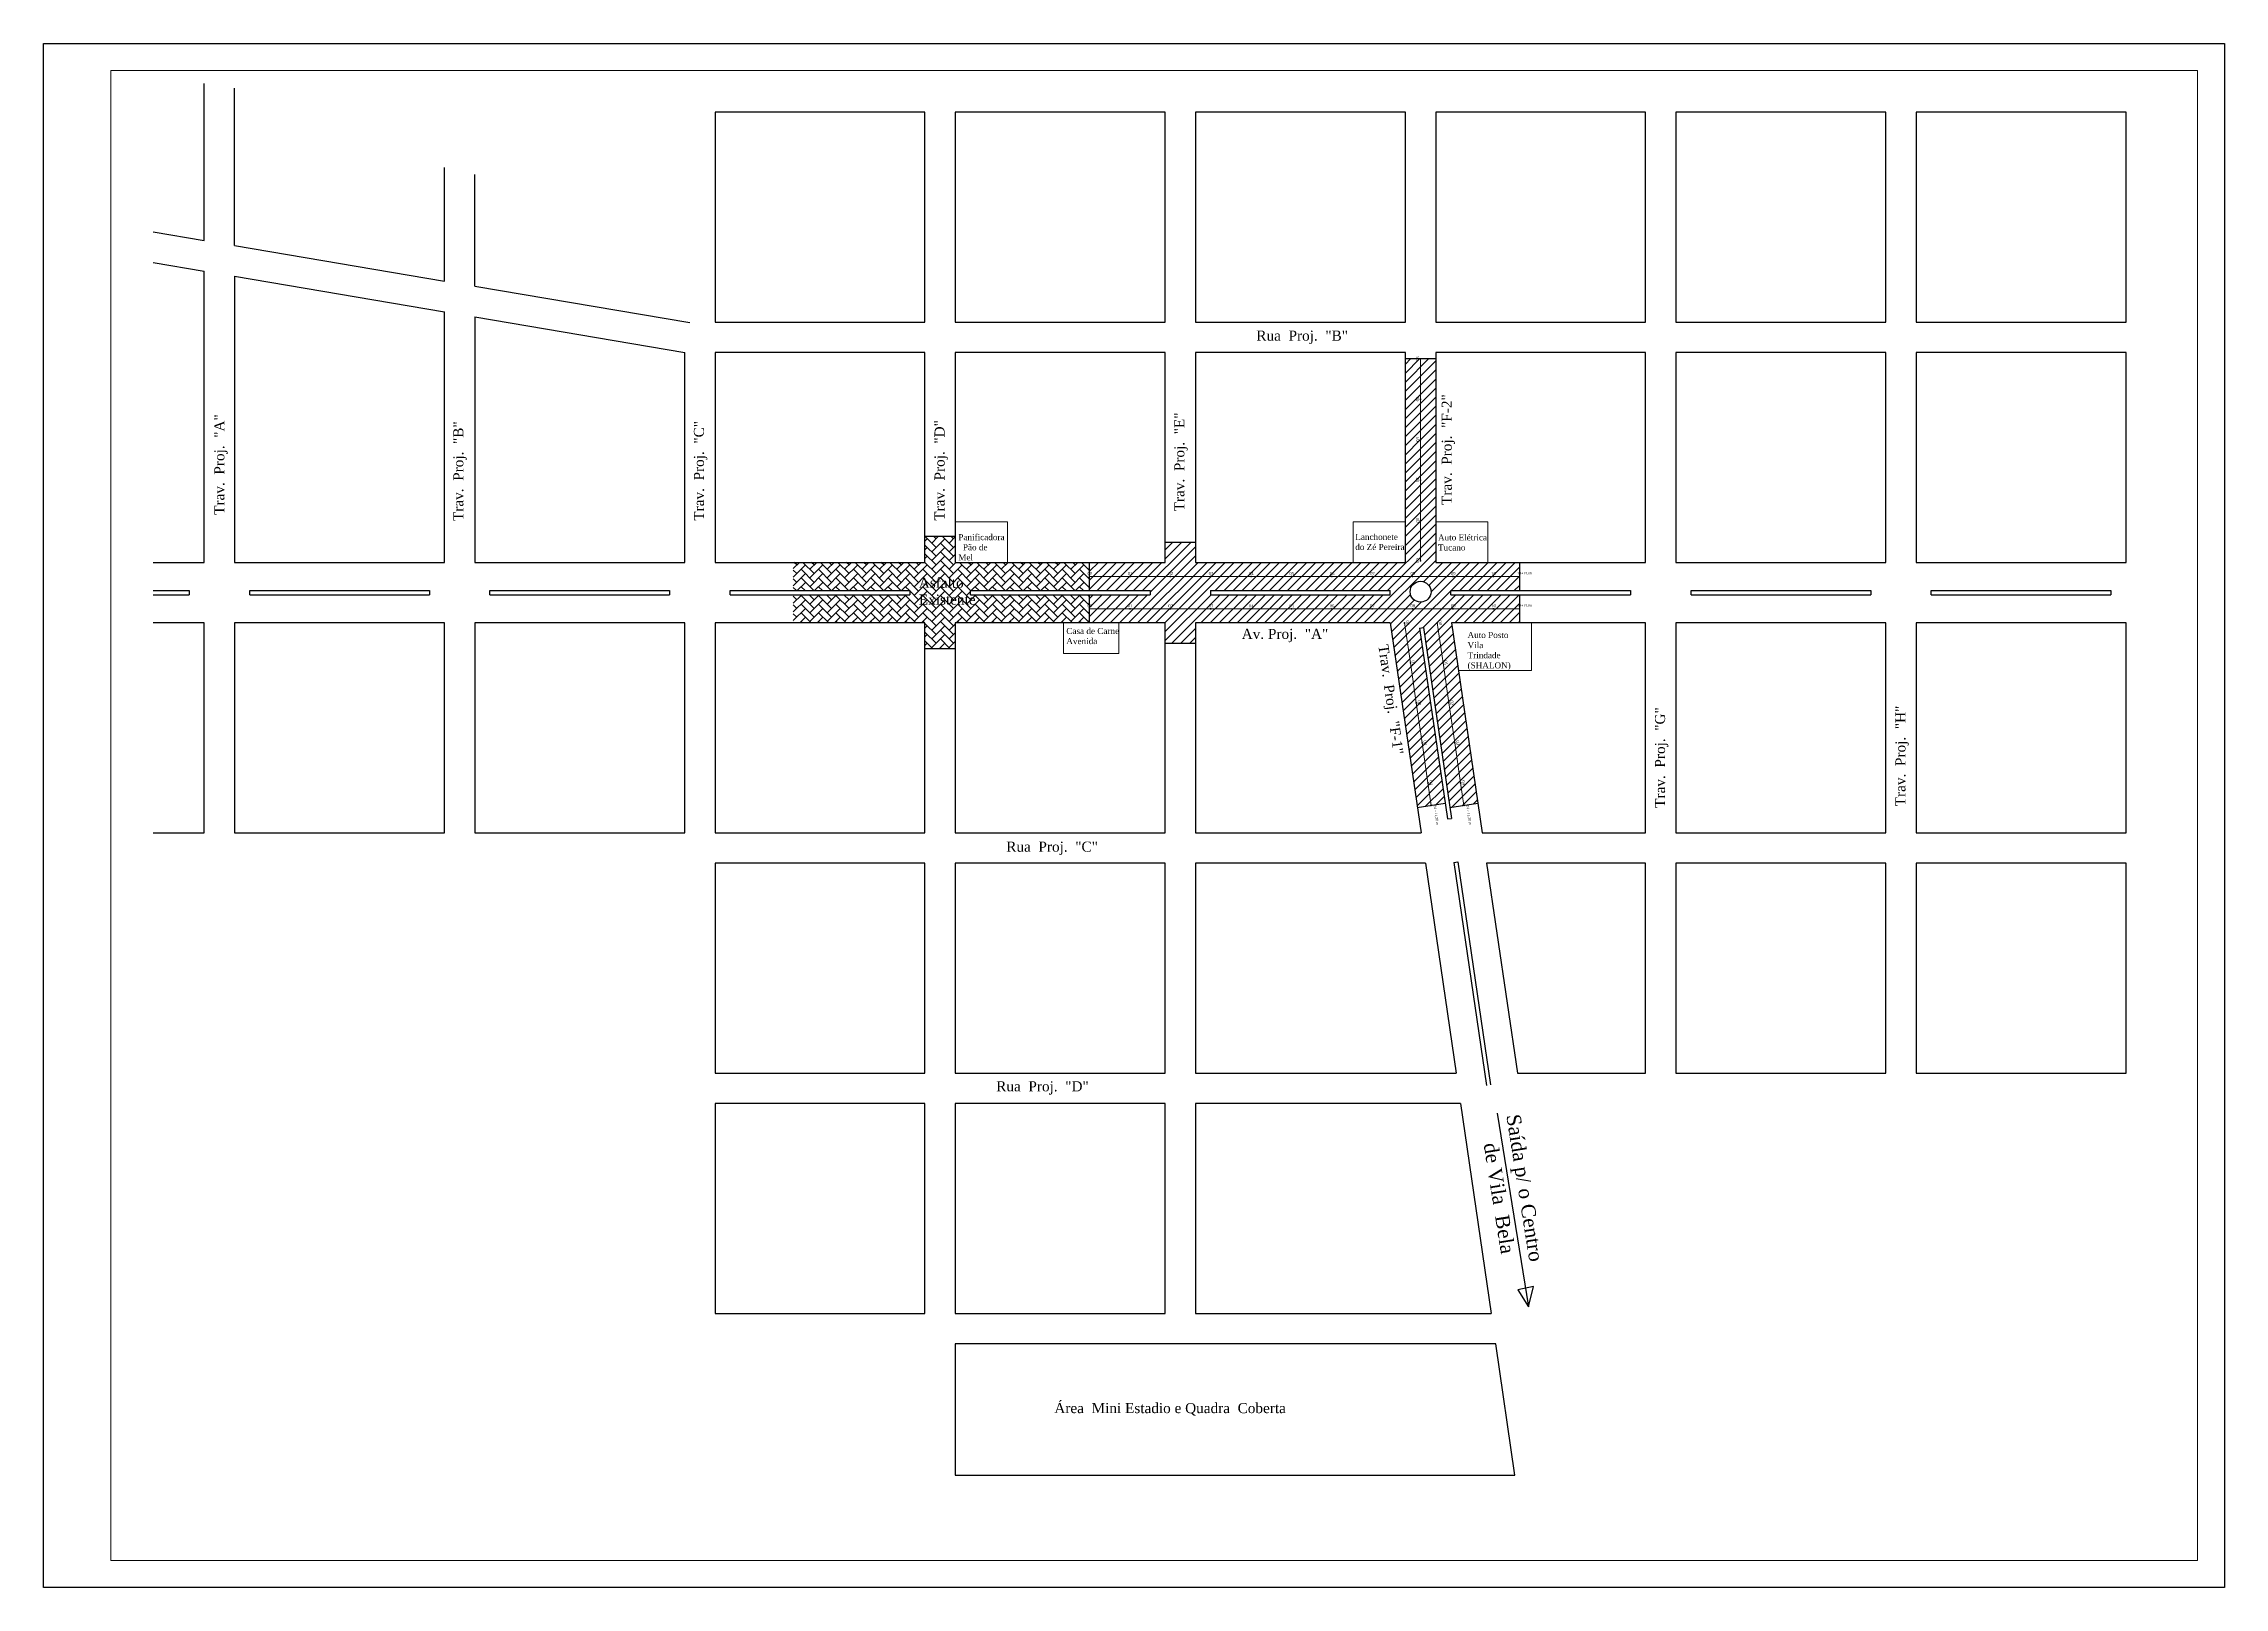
# Model space of a CAD drawing. Header units: millimetres. Extents: x 2755 to 4482, y 876 to 1558.
# Drawn here: x 3672 to 4482, y 962 to 1535 of the extents above; entities that cross this region are included whole.
import ezdxf

# ---------------------------------------------------------------- set-up
doc = ezdxf.new("R2010")
doc.units = ezdxf.units.MM
for name, color, linetype, lineweight in [('Canteiro', 30, 'Continuous', 9), ('linha', 2, 'Continuous', 5), ('objetos', 6, 'Continuous', 15), ('PV BL', 6, 'Continuous', 15), ('rua', 5, 'Continuous', 25)]:
    doc.layers.add(name, color=color, linetype=linetype, lineweight=lineweight)
doc.layers.add('Linha de Cota', color=8, linetype='Continuous')
doc.layers.add('texto', color=3, linetype='Continuous')

msp = doc.modelspace()

# ---------------------------------------------------------------- hatches: boundary and pattern name
at = {"layer": 'Linha de Cota'}
h = msp.add_hatch(dxfattribs=at)
h.set_pattern_fill('ANSI31', color=256, scale=0.75, style=0)
h.paths.add_polyline_path([(4183.4491, 1373.1408, -0.41421356), (4183.2991, 1373.2908, -0.41421356), (4183.4491, 1373.4408), (4183.4491, 1388.1408, -0.41421356), (4183.2991, 1388.2908, -0.41421356), (4183.4491, 1388.4408), (4183.4491, 1403.1408, -0.41421356), (4183.2991, 1403.2908, -0.41421356), (4183.4491, 1403.4408), (4183.4491, 1418.1408, -0.41421356), (4183.2991, 1418.2908), (4177.8241, 1418.2908), (4177.8241, 1342.7205), (4099.8241, 1342.7205), (4099.8241, 1350.2205), (4088.5741, 1350.2205), (4088.5741, 1342.7205), (4060.4755, 1342.7205), (4060.4755, 1337.6205, -0.41421356), (4060.6255, 1337.4705), (4075.3255, 1337.4705, -1), (4075.6255, 1337.4705), (4090.3255, 1337.4705, -1), (4090.6255, 1337.4705), (4105.3255, 1337.4705, -1), (4105.6255, 1337.4705), (4120.3255, 1337.4705, -1), (4120.6255, 1337.4705), (4135.3255, 1337.4705, -1), (4135.6255, 1337.4705), (4150.3255, 1337.4705, -1), (4150.6255, 1337.4705), (4165.3255, 1337.4705, -1), (4165.6255, 1337.4705), (4180.3255, 1337.4705, -1), (4180.6255, 1337.4705), (4195.3255, 1337.4705, -1), (4195.6255, 1337.4705), (4210.3255, 1337.4705, -1), (4210.6255, 1337.4705), (4220.0755, 1337.4705, -0.41421356), (4220.2255, 1337.6205), (4220.2255, 1342.7205), (4189.0741, 1342.7205), (4189.0741, 1418.2908), (4183.5991, 1418.2908, -0.41421356), (4183.4491, 1418.1408), (4183.4491, 1403.4408, -0.41421356), (4183.5991, 1403.2908, -0.41421356), (4183.4491, 1403.1408), (4183.4491, 1388.4408, -0.41421356), (4183.5991, 1388.2908, -0.41421356), (4183.4491, 1388.1408), (4183.4491, 1373.4408, -0.41421356), (4183.5991, 1373.2908, -0.41421356), (4183.4491, 1373.1408), (4183.4491, 1358.4408, -0.41421356), (4183.5991, 1358.2908, -0.41421356), (4183.4491, 1358.1408), (4183.4491, 1343.4408, -0.41421356), (4183.5991, 1343.2908, -1), (4183.2991, 1343.2908, -0.41421356), (4183.4491, 1343.4408), (4183.4491, 1358.1408, -0.41421356), (4183.2991, 1358.2908, -0.41421356), (4183.4491, 1358.4408)])
h.paths.add_polyline_path([(4220.2255, 1337.3205, -0.41421356), (4220.0755, 1337.4705), (4210.6255, 1337.4705, -1), (4210.3255, 1337.4705), (4195.6255, 1337.4705, -1), (4195.3255, 1337.4705), (4180.6255, 1337.4705, -1), (4180.3255, 1337.4705), (4165.6255, 1337.4705, -1), (4165.3255, 1337.4705), (4150.6255, 1337.4705, -1), (4150.3255, 1337.4705), (4135.6255, 1337.4705, -1), (4135.3255, 1337.4705), (4120.6255, 1337.4705, -1), (4120.3255, 1337.4705), (4105.6255, 1337.4705, -1), (4105.3255, 1337.4705), (4090.6255, 1337.4705, -1), (4090.3255, 1337.4705), (4075.6255, 1337.4705, -1), (4075.3255, 1337.4705), (4060.6255, 1337.4705, -0.41421356), (4060.4755, 1337.3205), (4060.4755, 1332.2205), (4082.9491, 1332.2205), (4082.9491, 1330.7205), (4060.4755, 1330.7205), (4060.4755, 1325.6205, -0.41421356), (4060.6255, 1325.4705), (4075.3255, 1325.4705, -1), (4075.6255, 1325.4705), (4090.3255, 1325.4705, -1), (4090.6255, 1325.4705), (4105.3255, 1325.4705, -1), (4105.6255, 1325.4705), (4120.3255, 1325.4705, -1), (4120.6255, 1325.4705), (4135.3255, 1325.4705, -1), (4135.6255, 1325.4705), (4150.3255, 1325.4705, -1), (4150.6255, 1325.4705), (4165.3255, 1325.4705, -1), (4165.6255, 1325.4705), (4180.3255, 1325.4705, -1), (4180.6255, 1325.4705), (4195.3255, 1325.4705, -1), (4195.6255, 1325.4705), (4210.3255, 1325.4705, -1), (4210.6255, 1325.4705), (4220.0755, 1325.4705, -0.41421356), (4220.2255, 1325.6205), (4220.2255, 1330.7205), (4194.6991, 1330.7205), (4194.6991, 1332.2205), (4220.2255, 1332.2205)])
h.paths.add_polyline_path([(4172.1991, 1332.2205), (4172.1991, 1330.7205), (4105.4491, 1330.7205), (4105.4491, 1332.2205)], flags=17)
h.paths.add_polyline_path([(4187.3246, 1331.8266, -1), (4179.5736, 1331.8266, -1)], flags=16)
h.paths.add_polyline_path([(4220.2255, 1325.3205, -0.41421356), (4220.0755, 1325.4705), (4210.6255, 1325.4705, -1), (4210.3255, 1325.4705), (4195.6255, 1325.4705, -1), (4195.3255, 1325.4705), (4180.6255, 1325.4705, -1), (4180.3255, 1325.4705), (4165.6255, 1325.4705, -1), (4165.3255, 1325.4705), (4150.6255, 1325.4705, -1), (4150.3255, 1325.4705), (4135.6255, 1325.4705, -1), (4135.3255, 1325.4705), (4120.6255, 1325.4705, -1), (4120.3255, 1325.4705), (4105.6255, 1325.4705, -1), (4105.3255, 1325.4705), (4090.6255, 1325.4705, -1), (4090.3255, 1325.4705), (4075.6255, 1325.4705, -1), (4075.3255, 1325.4705), (4060.6255, 1325.4705, -0.41421356), (4060.4755, 1325.3205), (4060.4755, 1320.2205), (4088.5741, 1320.2205), (4088.5741, 1312.7205), (4099.8241, 1312.7205), (4099.8241, 1320.2205), (4172.1991, 1320.2205), (4182.2262, 1251.707), (4187.2724, 1252.4455, -0.41421356), (4187.3991, 1252.6157), (4186.2153, 1260.7045, -0.45744652), (4186.0436, 1260.8529, -0.37226305), (4186.1719, 1261.0013), (4184.0432, 1275.5464, -0.45744652), (4183.8714, 1275.6948, -0.37226305), (4183.9997, 1275.8432), (4181.871, 1290.3883, -0.45744652), (4181.6993, 1290.5367, -0.37226305), (4181.8276, 1290.6851), (4179.6989, 1305.2302, -0.45744652), (4179.5272, 1305.3786, -0.37226305), (4179.6554, 1305.527), (4177.5267, 1320.0721, -0.45744652), (4177.355, 1320.2205, -1), (4177.655, 1320.2205, -0.37226305), (4177.5267, 1320.0721), (4179.6554, 1305.527, -0.45744652), (4179.8272, 1305.3786, -0.37226305), (4179.6989, 1305.2302), (4181.8276, 1290.6851, -0.45744652), (4181.9993, 1290.5367, -0.37226305), (4181.871, 1290.3883), (4183.9997, 1275.8432, -0.45744652), (4184.1714, 1275.6948, -0.37226305), (4184.0432, 1275.5464), (4186.1719, 1261.0013, -0.45744652), (4186.3436, 1260.8529, -0.37226305), (4186.2153, 1260.7045), (4187.3991, 1252.6157, -0.41421356), (4187.5693, 1252.489), (4192.6155, 1253.2275), (4183.0977, 1318.2608), (4184.5819, 1318.4781), (4194.354, 1251.707), (4199.4003, 1252.4455, -0.41421356), (4199.527, 1252.6157), (4198.3431, 1260.7045, -0.45744652), (4198.1714, 1260.8529, -0.37226305), (4198.2997, 1261.0013), (4196.171, 1275.5464, -0.45744652), (4195.9993, 1275.6948, -0.37226305), (4196.1276, 1275.8432), (4193.9989, 1290.3883, -0.45744652), (4193.8271, 1290.5367, -0.37226305), (4193.9554, 1290.6851), (4191.8267, 1305.2302, -0.45744652), (4191.655, 1305.3786, -0.37226305), (4191.7833, 1305.527), (4189.6546, 1320.0721, -0.45744652), (4189.4829, 1320.2205, -1), (4189.7829, 1320.2205, -0.37226305), (4189.6546, 1320.0721), (4191.7833, 1305.527, -0.45744652), (4191.955, 1305.3786, -0.37226305), (4191.8267, 1305.2302), (4193.9554, 1290.6851, -0.45744652), (4194.1271, 1290.5367, -0.37226305), (4193.9989, 1290.3883), (4196.1276, 1275.8432, -0.45744652), (4196.2993, 1275.6948, -0.37226305), (4196.171, 1275.5464), (4198.2997, 1261.0013, -0.45744652), (4198.4714, 1260.8529, -0.37226305), (4198.3431, 1260.7045), (4199.527, 1252.6157, -0.41421356), (4199.6971, 1252.489), (4204.7433, 1253.2275), (4194.9388, 1320.2205), (4220.2255, 1320.2205)])
h.paths.add_polyline_path([(4181.5017, 1417.2434), (4181.5017, 1419.2975), (4183.2087, 1419.2975), (4183.2087, 1417.2434)], flags=9)
h.paths.add_polyline_path([(4181.5017, 1342.2434), (4181.5017, 1344.3478), (4183.2087, 1344.3478), (4183.2087, 1342.2434)], flags=24)
h.paths.add_polyline_path([(4181.5017, 1357.2434), (4181.5017, 1359.2043), (4183.2087, 1359.2043), (4183.2087, 1357.2434)], flags=25)
h.paths.add_polyline_path([(4181.5017, 1387.2434), (4181.5017, 1389.2692), (4183.2087, 1389.2692), (4183.2087, 1387.2434)], flags=25)
h.paths.add_polyline_path([(4181.5017, 1372.2434), (4181.5017, 1374.3381), (4183.2087, 1374.3381), (4183.2087, 1372.2434)], flags=25)
h.paths.add_polyline_path([(4181.5017, 1402.2434), (4181.5017, 1404.3495), (4183.2087, 1404.3495), (4183.2087, 1402.2434)], flags=25)
h.paths.add_polyline_path([(4219.2344, 1339.3616), (4224.5497, 1339.3616), (4224.5497, 1337.7903), (4219.2344, 1337.7903)], flags=9)
h.paths.add_polyline_path([(4209.4281, 1339.4178), (4211.3979, 1339.4178), (4211.3979, 1337.7109), (4209.4281, 1337.7109)], flags=24)
h.paths.add_polyline_path([(4194.4281, 1339.4178), (4196.5204, 1339.4178), (4196.5204, 1337.7076), (4194.4281, 1337.7076)], flags=24)
h.paths.add_polyline_path([(4179.4281, 1339.4178), (4181.496, 1339.4178), (4181.496, 1337.7109), (4179.4281, 1337.7109)], flags=24)
h.paths.add_polyline_path([(4149.4281, 1339.4178), (4151.5277, 1339.4178), (4151.5277, 1337.7109), (4149.4281, 1337.7109)], flags=24)
h.paths.add_polyline_path([(4164.4281, 1339.4178), (4166.5179, 1339.4178), (4166.5179, 1337.7076), (4164.4281, 1337.7076)], flags=24)
h.paths.add_polyline_path([(4134.4281, 1339.4178), (4136.4822, 1339.4178), (4136.4822, 1337.7109), (4134.4281, 1337.7109)], flags=24)
h.paths.add_polyline_path([(4119.4281, 1339.4178), (4121.5342, 1339.4178), (4121.5342, 1337.7109), (4119.4281, 1337.7109)], flags=24)
h.paths.add_polyline_path([(4104.4281, 1339.4178), (4106.4539, 1339.4178), (4106.4539, 1337.7109), (4104.4281, 1337.7109)], flags=24)
h.paths.add_polyline_path([(4089.4281, 1339.4178), (4091.5228, 1339.4178), (4091.5228, 1337.7109), (4089.4281, 1337.7109)], flags=24)
h.paths.add_polyline_path([(4074.4281, 1339.4178), (4076.389, 1339.4178), (4076.389, 1337.7109), (4074.4281, 1337.7109)], flags=24)
h.paths.add_polyline_path([(4059.4281, 1339.4178), (4061.5325, 1339.4178), (4061.5325, 1337.7109), (4059.4281, 1337.7109)], flags=9)
h.paths.add_polyline_path([(4209.4281, 1327.4178), (4211.3979, 1327.4178), (4211.3979, 1325.7109), (4209.4281, 1325.7109)], flags=24)
h.paths.add_polyline_path([(4219.2344, 1327.3616), (4224.5497, 1327.3616), (4224.5497, 1325.7903), (4219.2344, 1325.7903)], flags=9)
h.paths.add_polyline_path([(4194.4281, 1327.4178), (4196.5204, 1327.4178), (4196.5204, 1325.7076), (4194.4281, 1325.7076)], flags=24)
h.paths.add_polyline_path([(4179.4281, 1327.4178), (4181.496, 1327.4178), (4181.496, 1325.7109), (4179.4281, 1325.7109)], flags=24)
h.paths.add_polyline_path([(4164.4281, 1327.4178), (4166.5179, 1327.4178), (4166.5179, 1325.7076), (4164.4281, 1325.7076)], flags=24)
h.paths.add_polyline_path([(4134.4281, 1327.4178), (4136.4822, 1327.4178), (4136.4822, 1325.7109), (4134.4281, 1325.7109)], flags=24)
h.paths.add_polyline_path([(4149.4281, 1327.4178), (4151.5277, 1327.4178), (4151.5277, 1325.7109), (4149.4281, 1325.7109)], flags=24)
h.paths.add_polyline_path([(4119.4281, 1327.4178), (4121.5342, 1327.4178), (4121.5342, 1325.7109), (4119.4281, 1325.7109)], flags=24)
h.paths.add_polyline_path([(4104.4281, 1327.4178), (4106.4539, 1327.4178), (4106.4539, 1325.7109), (4104.4281, 1325.7109)], flags=24)
h.paths.add_polyline_path([(4089.4281, 1327.4178), (4091.5228, 1327.4178), (4091.5228, 1325.7109), (4089.4281, 1325.7109)], flags=24)
h.paths.add_polyline_path([(4074.4281, 1327.4178), (4076.389, 1327.4178), (4076.389, 1325.7109), (4074.4281, 1325.7109)], flags=24)
h.paths.add_polyline_path([(4059.4281, 1327.4178), (4061.5325, 1327.4178), (4061.5325, 1325.7109), (4059.4281, 1325.7109)], flags=9)
h = msp.add_hatch(dxfattribs=at)
h.set_pattern_fill('AR-HBONE', color=256, scale=0.0225, style=0)
h.set_pattern_definition([(45, (3626.7923, 118.1193), (3e-16, 3.2328922), [6.858, -2.286]), (135, (3628.4088, 119.7357), (3e-16, 3.2328922), [6.858, -2.286])])
h.paths.add_polyline_path([(4060.4755, 1337.3205, -0.41421356), (4060.3255, 1337.4705, -0.41421356), (4060.4755, 1337.6205), (4060.4755, 1342.7205), (4010.5741, 1342.7205), (4010.5741, 1352.3102), (3999.3241, 1352.3102), (3999.3241, 1342.7205), (3950.4074, 1342.7205), (3950.4074, 1332.2205), (3993.6991, 1332.2205), (3993.6991, 1330.7205), (3950.4074, 1330.7205), (3950.4074, 1320.2205), (3999.3241, 1320.2205), (3999.3241, 1310.6307), (4010.5741, 1310.6307), (4010.5741, 1320.2205), (4060.4755, 1320.2205), (4060.4755, 1325.3205, -0.41421356), (4060.3255, 1325.4705, -0.41421356), (4060.4755, 1325.6205), (4060.4755, 1330.7205), (4016.1991, 1330.7205), (4016.1991, 1332.2205), (4060.4755, 1332.2205)])
h.paths.add_polyline_path([(4059.4281, 1327.4178), (4061.5325, 1327.4178), (4061.5325, 1325.7109), (4059.4281, 1325.7109)], flags=9)
h.paths.add_polyline_path([(4059.4281, 1339.4178), (4061.5325, 1339.4178), (4061.5325, 1337.7109), (4059.4281, 1337.7109)], flags=9)
h.paths.add_polyline_path([(3996.0995, 1337.982), (4018.3088, 1337.982), (4018.3088, 1325.8421), (3996.0995, 1325.8421)], flags=24)

# ---------------------------------------------------------------- linework, layer by layer
at = {"layer": 'Canteiro'}
for p, q in [((4029.9491, 1357.7205), (4010.5741, 1357.7205)), ((4029.9491, 1357.7205), (4029.9491, 1342.7205)), ((4158.4491, 1357.7205), (4177.8241, 1357.7205)), ((4158.4491, 1357.7205), (4158.4491, 1342.7205)), ((4208.4491, 1357.7205), (4189.0741, 1357.7205)), ((4208.4491, 1357.7205), (4208.4491, 1342.7205)), ((4050.7311, 1320.2205), (4050.7311, 1308.8255)), ((4071.3169, 1308.8255), (4071.3169, 1320.2205)), ((4224.6156, 1302.5821), (4224.6156, 1320.2205)), ((4050.7311, 1308.8255), (4071.3169, 1308.8255)), ((4197.5202, 1302.5821), (4224.6156, 1302.5821))]:
    msp.add_line(p, q, dxfattribs=at)
at = {"layer": 'linha'}
for p, q in [((4183.4491, 1403.2908), (4183.4491, 1418.2908)), ((4183.4491, 1388.2908), (4183.4491, 1403.2908)), ((4183.4491, 1373.2908), (4183.4491, 1388.2908)), ((4183.4491, 1358.2908), (4183.4491, 1373.2908)), ((4183.4491, 1343.2908), (4183.4491, 1358.2908)), ((4060.4755, 1337.4705), (4075.4755, 1337.4705)), ((4075.4755, 1337.4705), (4090.4755, 1337.4705)), ((4090.4755, 1337.4705), (4105.4755, 1337.4705)), ((4105.4755, 1337.4705), (4120.4755, 1337.4705)), ((4120.4755, 1337.4705), (4135.4755, 1337.4705)), ((4135.4755, 1337.4705), (4150.4755, 1337.4705)), ((4150.4755, 1337.4705), (4165.4755, 1337.4705)), ((4165.4755, 1337.4705), (4180.4755, 1337.4705)), ((4180.4755, 1337.4705), (4195.4755, 1337.4705)), ((4195.4755, 1337.4705), (4210.4755, 1337.4705)), ((4210.4755, 1337.4705), (4220.2255, 1337.4705)), ((4060.4755, 1325.4705), (4075.4755, 1325.4705)), ((4075.4755, 1325.4705), (4090.4755, 1325.4705)), ((4090.4755, 1325.4705), (4105.4755, 1325.4705)), ((4105.4755, 1325.4705), (4120.4755, 1325.4705)), ((4120.4755, 1325.4705), (4135.4755, 1325.4705)), ((4135.4755, 1325.4705), (4150.4755, 1325.4705)), ((4150.4755, 1325.4705), (4165.4755, 1325.4705)), ((4165.4755, 1325.4705), (4180.4755, 1325.4705)), ((4180.4755, 1325.4705), (4195.4755, 1325.4705)), ((4195.4755, 1325.4705), (4210.4755, 1325.4705)), ((4210.4755, 1325.4705), (4220.2255, 1325.4705)), ((4177.505, 1320.2205), (4179.6772, 1305.3786)), ((4189.6329, 1320.2205), (4191.805, 1305.3786)), ((4179.6772, 1305.3786), (4181.8493, 1290.5367)), ((4191.805, 1305.3786), (4193.9771, 1290.5367)), ((4181.8493, 1290.5367), (4184.0214, 1275.6948)), ((4193.9771, 1290.5367), (4196.1493, 1275.6948)), ((4184.0214, 1275.6948), (4186.1936, 1260.8529)), ((4196.1493, 1275.6948), (4198.3214, 1260.8529)), ((4186.1936, 1260.8529), (4187.4208, 1252.4672)), ((4198.3214, 1260.8529), (4199.5487, 1252.4672))]:
    msp.add_line(p, q, dxfattribs=at)
at = {"layer": 'Linha de Cota'}
for p, q in [((4189.0741, 1418.2908), (4177.8241, 1418.2908)), ((4010.5741, 1352.3102), (3999.3241, 1352.3102)), ((4088.5741, 1350.2205), (4099.8241, 1350.2205)), ((4060.4755, 1332.2205), (4060.4755, 1342.7205)), ((4220.2255, 1342.7205), (4220.2255, 1332.2205)), ((4060.4755, 1320.2205), (4060.4755, 1330.7205)), ((4220.2255, 1330.7205), (4220.2255, 1320.2205)), ((4088.5741, 1312.7205), (4099.8241, 1312.7205)), ((4010.5741, 1310.6307), (3999.3241, 1310.6307)), ((4182.2262, 1251.707), (4192.6155, 1253.2275)), ((4194.354, 1251.707), (4204.7433, 1253.2275))]:
    msp.add_line(p, q, dxfattribs=at)
at = {"layer": 'objetos'}
for centre in [(4183.4491, 1418.2908), (4183.4491, 1403.2908), (4183.4491, 1388.2908), (4183.4491, 1373.2908), (4183.4491, 1358.2908), (4060.4755, 1337.4705), (4075.4755, 1337.4705), (4090.4755, 1337.4705), (4105.4755, 1337.4705), (4120.4755, 1337.4705), (4135.4755, 1337.4705), (4150.4755, 1337.4705), (4165.4755, 1337.4705), (4180.4755, 1337.4705), (4183.4491, 1343.2908), (4195.4755, 1337.4705), (4210.4755, 1337.4705), (4220.2255, 1337.4705), (4060.4755, 1325.4705), (4075.4755, 1325.4705), (4090.4755, 1325.4705), (4105.4755, 1325.4705), (4120.4755, 1325.4705), (4135.4755, 1325.4705), (4150.4755, 1325.4705), (4165.4755, 1325.4705), (4180.4755, 1325.4705), (4195.4755, 1325.4705), (4210.4755, 1325.4705), (4220.2255, 1325.4705), (4177.505, 1320.2205), (4189.6329, 1320.2205), (4179.6772, 1305.3786), (4191.805, 1305.3786), (4181.8493, 1290.5367), (4193.9771, 1290.5367), (4184.0214, 1275.6948), (4196.1493, 1275.6948), (4186.1936, 1260.8529), (4198.3214, 1260.8529), (4187.4208, 1252.4672), (4199.5487, 1252.4672)]:
    msp.add_circle(centre, 0.15, dxfattribs=at)
at = {"layer": 'PV BL'}
msp.add_lwpolyline([(3696.8767, 1525.3941), (4472.0852, 1525.3941), (4472.0852, 972.0226), (3696.8767, 972.0226)], close=True, dxfattribs=at)
at = {"layer": 'rua'}
for p, q in [((3731.5741, 1462.3102), (3731.5741, 1520.5609)), ((3742.8241, 1460.4081), (3742.8241, 1518.8748)), ((3820.8241, 1447.2202), (3820.8241, 1489.3689)), ((3832.0741, 1445.3181), (3832.0741, 1486.8398)), ((3712.6239, 1465.5143), (3731.5741, 1462.3102)), ((3742.8241, 1460.4081), (3820.8241, 1447.2202)), ((3712.6239, 1454.1046), (3731.5741, 1450.9006)), ((3731.5741, 1342.7205), (3731.5741, 1450.9006)), ((3742.8241, 1448.9985), (3742.8241, 1342.7205)), ((3742.8241, 1448.9985), (3820.8241, 1435.8105)), ((3832.0741, 1445.3181), (3911.9496, 1431.8131)), ((3820.8241, 1342.7205), (3820.8241, 1435.8105)), ((3832.0741, 1433.9084), (3832.0741, 1342.7205)), ((3832.0741, 1433.9084), (3910.0741, 1420.7205)), ((3910.0741, 1342.7205), (3910.0741, 1420.7205)), ((3712.6239, 1342.7205), (3731.5741, 1342.7205)), ((3742.8241, 1342.7205), (3820.8241, 1342.7205)), ((3832.0741, 1342.7205), (3910.0741, 1342.7205)), ((3712.6239, 1332.2205), (3725.9491, 1332.2205)), ((3712.6239, 1330.7205), (3725.9491, 1330.7205)), ((3725.9491, 1332.2205), (3725.9491, 1330.7205)), ((3748.4491, 1332.2205), (3815.1991, 1332.2205)), ((3748.4491, 1330.7205), (3748.4491, 1332.2205)), ((3748.4491, 1330.7205), (3815.1991, 1330.7205)), ((3815.1991, 1332.2205), (3815.1991, 1330.7205)), ((3837.6991, 1332.2205), (3904.4491, 1332.2205)), ((3837.6991, 1330.7205), (3837.6991, 1332.2205)), ((3837.6991, 1330.7205), (3904.4491, 1330.7205)), ((3904.4491, 1332.2205), (3904.4491, 1330.7205)), ((3926.9491, 1332.2205), (3993.6991, 1332.2205)), ((3926.9491, 1330.7205), (3926.9491, 1332.2205)), ((3926.9491, 1330.7205), (3993.6991, 1330.7205)), ((3993.6991, 1332.2205), (3993.6991, 1330.7205)), ((4016.1991, 1332.2205), (4082.9491, 1332.2205)), ((4016.1991, 1330.7205), (4016.1991, 1332.2205)), ((4016.1991, 1330.7205), (4082.9491, 1330.7205)), ((4082.9491, 1332.2205), (4082.9491, 1330.7205)), ((4105.4491, 1332.2205), (4172.1991, 1332.2205)), ((4105.4491, 1332.2205), (4105.4491, 1330.7205)), ((4105.4491, 1330.7205), (4172.1991, 1330.7205)), ((4172.1991, 1330.7205), (4172.1991, 1332.2205)), ((4194.6991, 1330.7205), (4194.6991, 1332.2205)), ((4194.6991, 1332.2205), (4261.4491, 1332.2205)), ((4194.6991, 1330.7205), (4261.4491, 1330.7205)), ((4261.4491, 1332.2205), (4261.4491, 1330.7205)), ((4283.9491, 1332.2205), (4350.6991, 1332.2205)), ((4283.9491, 1330.7205), (4283.9491, 1332.2205)), ((4283.9491, 1330.7205), (4350.6991, 1330.7205)), ((4350.6991, 1332.2205), (4350.6991, 1330.7205)), ((4373.1991, 1332.2205), (4439.9491, 1332.2205)), ((4373.1991, 1330.7205), (4373.1991, 1332.2205)), ((4373.1991, 1330.7205), (4439.9491, 1330.7205)), ((4439.9491, 1332.2205), (4439.9491, 1330.7205)), ((4172.1991, 1320.2205), (4099.8241, 1320.2205)), ((4099.8241, 1320.2205), (4099.8241, 1242.2205)), ((4172.1991, 1320.2205), (4183.6146, 1242.2205)), ((4183.0977, 1318.2608), (4184.5819, 1318.4781)), ((4183.0977, 1318.2608), (4193.4634, 1247.434)), ((4184.5819, 1318.4781), (4194.9476, 1247.6513)), ((4194.9388, 1320.2205), (4206.3542, 1242.2205)), ((4267.0741, 1320.2205), (4194.9388, 1320.2205)), ((4267.0741, 1242.2205), (4267.0741, 1320.2205)), ((4099.8241, 1242.2205), (4183.6146, 1242.2205)), ((4193.4634, 1247.434), (4194.9476, 1247.6513)), ((4206.3542, 1242.2205), (4267.0741, 1242.2205)), ((4185.261, 1230.9705), (4099.8241, 1230.9705)), ((4099.8241, 1230.9705), (4099.8241, 1152.9705)), ((4185.261, 1230.9705), (4196.6765, 1152.9705)), ((4195.8348, 1231.2306), (4197.319, 1231.4478)), ((4195.8348, 1231.2306), (4207.9524, 1148.4332)), ((4197.319, 1231.4478), (4209.4366, 1148.6504)), ((4267.0741, 1230.9705), (4208.0007, 1230.9705)), ((4208.0007, 1230.9705), (4219.4162, 1152.9705)), ((4267.0741, 1152.9705), (4267.0741, 1230.9705)), ((4099.8241, 1152.9705), (4196.6765, 1152.9705)), ((4194.6991, 1152.9705), (4196.6765, 1152.9705)), ((4219.4162, 1152.9705), (4267.0741, 1152.9705)), ((4198.3229, 1141.7205), (4099.8241, 1141.7205)), ((4099.8241, 1141.7205), (4099.8241, 1063.7205)), ((4198.3229, 1141.7205), (4209.7384, 1063.7205)), ((4099.8241, 1063.7205), (4209.7384, 1063.7205)), ((4211.3848, 1052.4705), (4010.5741, 1052.4705)), ((4010.5741, 1052.4705), (4010.5741, 1003.7205)), ((4218.5195, 1003.7205), (4211.3848, 1052.4705)), ((4010.5741, 1003.7205), (4218.5195, 1003.7205))]:
    msp.add_line(p, q, dxfattribs=at)
for points in [[(3671.8767, 1535.3941), (4482.0852, 1535.3941), (4482.0852, 962.0226), (3671.8767, 962.0226)], [(3921.3241, 1431.9705), (3999.3241, 1431.9705), (3999.3241, 1509.9705), (3921.3241, 1509.9705)], [(4010.5741, 1431.9705), (4088.5741, 1431.9705), (4088.5741, 1509.9705), (4010.5741, 1509.9705)], [(4099.8241, 1431.9705), (4177.8241, 1431.9705), (4177.8241, 1509.9705), (4099.8241, 1509.9705)], [(4189.0741, 1431.9705), (4267.0741, 1431.9705), (4267.0741, 1509.9705), (4189.0741, 1509.9705)], [(4278.3241, 1431.9705), (4356.3241, 1431.9705), (4356.3241, 1509.9705), (4278.3241, 1509.9705)], [(4367.5741, 1431.9705), (4445.5741, 1431.9705), (4445.5741, 1509.9705), (4367.5741, 1509.9705)], [(3921.3241, 1342.7205), (3999.3241, 1342.7205), (3999.3241, 1420.7205), (3921.3241, 1420.7205)], [(4010.5741, 1342.7205), (4088.5741, 1342.7205), (4088.5741, 1420.7205), (4010.5741, 1420.7205)], [(4099.8241, 1342.7205), (4177.8241, 1342.7205), (4177.8241, 1420.7205), (4099.8241, 1420.7205)], [(4189.0741, 1342.7205), (4267.0741, 1342.7205), (4267.0741, 1420.7205), (4189.0741, 1420.7205)], [(4278.3241, 1342.7205), (4356.3241, 1342.7205), (4356.3241, 1420.7205), (4278.3241, 1420.7205)], [(4367.5741, 1342.7205), (4445.5741, 1342.7205), (4445.5741, 1420.7205), (4367.5741, 1420.7205)], [(3742.8241, 1242.2205), (3820.8241, 1242.2205), (3820.8241, 1320.2205), (3742.8241, 1320.2205)], [(3832.0741, 1242.2205), (3910.0741, 1242.2205), (3910.0741, 1320.2205), (3832.0741, 1320.2205)], [(3921.3241, 1242.2205), (3999.3241, 1242.2205), (3999.3241, 1320.2205), (3921.3241, 1320.2205)], [(4010.5741, 1242.2205), (4088.5741, 1242.2205), (4088.5741, 1320.2205), (4010.5741, 1320.2205)], [(4278.3241, 1242.2205), (4356.3241, 1242.2205), (4356.3241, 1320.2205), (4278.3241, 1320.2205)], [(4367.5741, 1242.2205), (4445.5741, 1242.2205), (4445.5741, 1320.2205), (4367.5741, 1320.2205)], [(3921.3241, 1152.9705), (3999.3241, 1152.9705), (3999.3241, 1230.9705), (3921.3241, 1230.9705)], [(4010.5741, 1152.9705), (4088.5741, 1152.9705), (4088.5741, 1230.9705), (4010.5741, 1230.9705)], [(4278.3241, 1152.9705), (4356.3241, 1152.9705), (4356.3241, 1230.9705), (4278.3241, 1230.9705)], [(4367.5741, 1152.9705), (4445.5741, 1152.9705), (4445.5741, 1230.9705), (4367.5741, 1230.9705)], [(3921.3241, 1063.7205), (3999.3241, 1063.7205), (3999.3241, 1141.7205), (3921.3241, 1141.7205)], [(4010.5741, 1063.7205), (4088.5741, 1063.7205), (4088.5741, 1141.7205), (4010.5741, 1141.7205)]]:
    msp.add_lwpolyline(points, close=True, dxfattribs=at)
msp.add_lwpolyline([(3712.6239, 1242.2205), (3731.5741, 1242.2205), (3731.5741, 1320.2205), (3712.6239, 1320.2205)], dxfattribs=at)
msp.add_circle((4183.4491, 1331.8266), 3.8755, dxfattribs=at)
at = {"layer": 'texto'}
for p, q in [((4211.9281, 1138.166), (4223.5948, 1066.2063)), ((4225.3815, 1073.7229), (4219.6099, 1072.4951)), ((4219.6099, 1072.4951), (4223.5948, 1066.2063)), ((4223.5948, 1066.2063), (4225.3815, 1073.7229))]:
    msp.add_line(p, q, dxfattribs=at)

# ---------------------------------------------------------------- texts
at = {"layer": 'texto', "attachment_point": 1}
for s, insert, char_height, width in [('{\\fTimes New Roman|b0|i0|c0|p18;Rua  Proj.  "B"}', (4122.4335, 1428.8193), 3.75, 48.248824), ('{\\fTimes New Roman|b0|i0|c0|p18;Panificadora   Pão de Mel}', (4011.7006, 1353.2176), 2.25, 16.060125), ('{\\fTimes New Roman|b0|i0|c0|p18;Lanchonete do Zé Pereira}', (4159.1885, 1353.3099), 2.25, 18.792861), ('{\\fTimes New Roman|b0|i0|c0|p18;Auto Elétrica Tucano}', (4189.9236, 1353.1254), 2.25, 18.246042), ('{\\fTimes New Roman|b0|i0|c0|p18;Asfalto Existente}', (3997.037, 1337.0445), 3.75, 32.057921), ('{\\fTimes New Roman|b0|i0|c0|p18;00}', (4059.7094, 1339.1366), 1.125, 1.832914), ('{\\fTimes New Roman|b0|i0|c0|p18;01}', (4074.7094, 1339.1366), 1.125, 1.832914), ('{\\fTimes New Roman|b0|i0|c0|p18;02}', (4089.7094, 1339.1366), 1.125, 1.832914), ('{\\fTimes New Roman|b0|i0|c0|p18;03}', (4104.7094, 1339.1366), 1.125, 1.832914), ('{\\fTimes New Roman|b0|i0|c0|p18;04}', (4119.7094, 1339.1366), 1.125, 1.832925), ('{\\fTimes New Roman|b0|i0|c0|p18;05}', (4134.7094, 1339.1366), 1.125, 1.832925), ('{\\fTimes New Roman|b0|i0|c0|p18;06}', (4149.7094, 1339.1366), 1.125, 1.832925), ('{\\fTimes New Roman|b0|i0|c0|p18;07}', (4164.7094, 1339.1366), 1.125, 1.832925), ('{\\fTimes New Roman|b0|i0|c0|p18;08}', (4179.7094, 1339.1366), 1.125, 1.832925), ('{\\fTimes New Roman|b0|i0|c0|p18;09}', (4194.7094, 1339.1366), 1.125, 1.832925), ('{\\fTimes New Roman|b0|i0|c0|p18;10}', (4209.7094, 1339.1366), 1.125, 1.832925), ('{\\fTimes New Roman|b0|i0|c0|p18;10+13,00}', (4219.4594, 1339.1366), 0.9, 5.309605), ('{\\fTimes New Roman|b0|i0|c0|p18;00}', (4059.7094, 1327.1366), 1.125, 1.832914), ('{\\fTimes New Roman|b0|i0|c0|p18;01}', (4074.7094, 1327.1366), 1.125, 1.832925), ('{\\fTimes New Roman|b0|i0|c0|p18;02}', (4089.7094, 1327.1366), 1.125, 1.832925), ('{\\fTimes New Roman|b0|i0|c0|p18;03}', (4104.7094, 1327.1366), 1.125, 1.832925), ('{\\fTimes New Roman|b0|i0|c0|p18;04}', (4119.7094, 1327.1366), 1.125, 1.832925), ('{\\fTimes New Roman|b0|i0|c0|p18;05}', (4134.7094, 1327.1366), 1.125, 1.832925), ('{\\fTimes New Roman|b0|i0|c0|p18;06}', (4149.7094, 1327.1366), 1.125, 1.832925), ('{\\fTimes New Roman|b0|i0|c0|p18;07}', (4164.7094, 1327.1366), 1.125, 1.832925), ('{\\fTimes New Roman|b0|i0|c0|p18;08}', (4179.7094, 1327.1366), 1.125, 1.832925), ('{\\fTimes New Roman|b0|i0|c0|p18;09}', (4194.7094, 1327.1366), 1.125, 1.832925), ('{\\fTimes New Roman|b0|i0|c0|p18;10}', (4209.7094, 1327.1366), 1.125, 1.832925), ('{\\fTimes New Roman|b0|i0|c0|p18;10+13,00}', (4219.4594, 1327.1366), 0.9, 5.309605), ('{\\fTimes New Roman|b0|i0|c0|p18;Casa de Carne Avenida}', (4051.8406, 1318.3567), 2.25, 22.488524), ('{\\fTimes New Roman|b0|i0|c0|p18;Av. Proj.  "A"}', (4116.9957, 1318.0298), 3.75, 48.248824), ('{\\fTimes New Roman|b0|i0|c0|p18;Auto Posto Vila Trindade (SHALON)}', (4200.9091, 1316.8601), 2.25, 18.792825), ('{\\fTimes New Roman|b0|i0|c0|p18;Rua  Proj.  "C"}', (4029.5211, 1239.0098), 3.75, 48.248824), ('{\\fTimes New Roman|b0|i0|c0|p18;Rua  Proj.  "D"}', (4025.789, 1150.0029), 3.75, 48.248824), ('{\\fTimes New Roman|b0|i0|c0|p18;Área  Mini Estadio e Quadra  Coberta}', (4047.381, 1030.4874), 3.75, 97.399991)]:
    msp.add_mtext(s, dxfattribs=dict(at, insert=insert, char_height=char_height, width=width))
for s, insert, char_height, width, rotation in [('{\\fTimes New Roman|b0|i0|c0|p18;05}', (4181.783, 1417.5247), 1.125, 1.832925, 90), ('{\\fTimes New Roman|b0|i0|c0|p18;04}', (4181.783, 1402.5247), 1.125, 1.832925, 90), ('{\\fTimes New Roman|b0|i0|c0|p18;Trav.  Proj.  "F-2"}', (4191.2859, 1364.0445), 3.75, 57.892101, 90), ('{\\fTimes New Roman|b0|i0|c0|p18;Trav.  Proj.  "A"}', (3735.2833, 1360.3795), 3.75, 57.892101, 90), ('{\\fTimes New Roman|b0|i0|c0|p18;Trav.  Proj.  "B"}', (3824.0853, 1358.0671), 3.75, 57.892101, 90), ('{\\fTimes New Roman|b0|i0|c0|p18;Trav.  Proj.  "C"}', (3913.4717, 1358.2015), 3.75, 57.892101, 90), ('{\\fTimes New Roman|b0|i0|c0|p18;Trav.  Proj.  "D"}', (4002.8582, 1358.2015), 3.75, 57.892101, 90), ('{\\fTimes New Roman|b0|i0|c0|p18;Trav.  Proj.  "E"}', (4091.9524, 1361.6701), 3.75, 57.892101, 90), ('{\\fTimes New Roman|b0|i0|c0|p18;03}', (4181.783, 1387.5247), 1.125, 1.832925, 90), ('{\\fTimes New Roman|b0|i0|c0|p18;02}', (4181.783, 1372.5247), 1.125, 1.832925, 90), ('{\\fTimes New Roman|b0|i0|c0|p18;01}', (4181.783, 1357.5247), 1.125, 1.832925, 90), ('{\\fTimes New Roman|b0|i0|c0|p18;00}', (4181.783, 1342.5247), 1.125, 1.832914, 90), ('{\\fTimes New Roman|b0|i0|c0|p18;00}', (4179.0426, 1321.2198), 1.125, 1.832914, 278.3262423), ('{\\fTimes New Roman|b0|i0|c0|p18;00}', (4191.1705, 1321.2198), 1.125, 1.832914, 278.3262423), ('{\\fTimes New Roman|b0|i0|c0|p18;Trav.  Proj.  "F-1"}', (4171.4456, 1312.4257), 3.75, 57.892101, 278), ('{\\fTimes New Roman|b0|i0|c0|p18;01}', (4181.2148, 1306.3779), 1.125, 1.832925, 278.3262423), ('{\\fTimes New Roman|b0|i0|c0|p18;01}', (4193.3426, 1306.3779), 1.125, 1.832925, 278.3262423), ('{\\fTimes New Roman|b0|i0|c0|p18;02}', (4183.3869, 1291.536), 1.125, 1.832925, 278.3262423), ('{\\fTimes New Roman|b0|i0|c0|p18;02}', (4195.5147, 1291.536), 1.125, 1.832925, 278.3262423), ('{\\fTimes New Roman|b0|i0|c0|p18;Trav.  Proj.  "G"}', (4270.5293, 1251.5658), 3.75, 57.892101, 90), ('{\\fTimes New Roman|b0|i0|c0|p18;Trav.  Proj.  "H"}', (4359.8544, 1252.144), 3.75, 57.892101, 90), ('{\\fTimes New Roman|b0|i0|c0|p18;03}', (4185.559, 1276.6941), 1.125, 1.832925, 278.3262423), ('{\\fTimes New Roman|b0|i0|c0|p18;03}', (4197.6869, 1276.6941), 1.125, 1.832925, 278.3262423), ('{\\fTimes New Roman|b0|i0|c0|p18;04}', (4187.7312, 1261.8522), 1.125, 1.832925, 278.3262423), ('{\\fTimes New Roman|b0|i0|c0|p18;04}', (4199.859, 1261.8522), 1.125, 1.832925, 278.3262423), ('{\\fTimes New Roman|b0|i0|c0|p18;04 + 11,30 m}', (4189.2166, 1252.6203), 0.9, 8.516306, 278), ('{\\fTimes New Roman|b0|i0|c0|p18;04 + 11,30 m}', (4201.3445, 1252.6203), 0.9, 8.516306, 278), ('{\\fTimes New Roman|b0|i0|c0|p18;Saída p/ o Centro }', (4220.4782, 1138.1132), 5.25, 63.266475, 279), ('{\\fTimes New Roman|b0|i0|c0|p18;de Vila  Bela}', (4212.0363, 1127.5144), 5.25, 63.266475, 279)]:
    msp.add_mtext(s, dxfattribs=dict(at, insert=insert, char_height=char_height, width=width, rotation=rotation))

doc.saveas('drawing.dxf')
